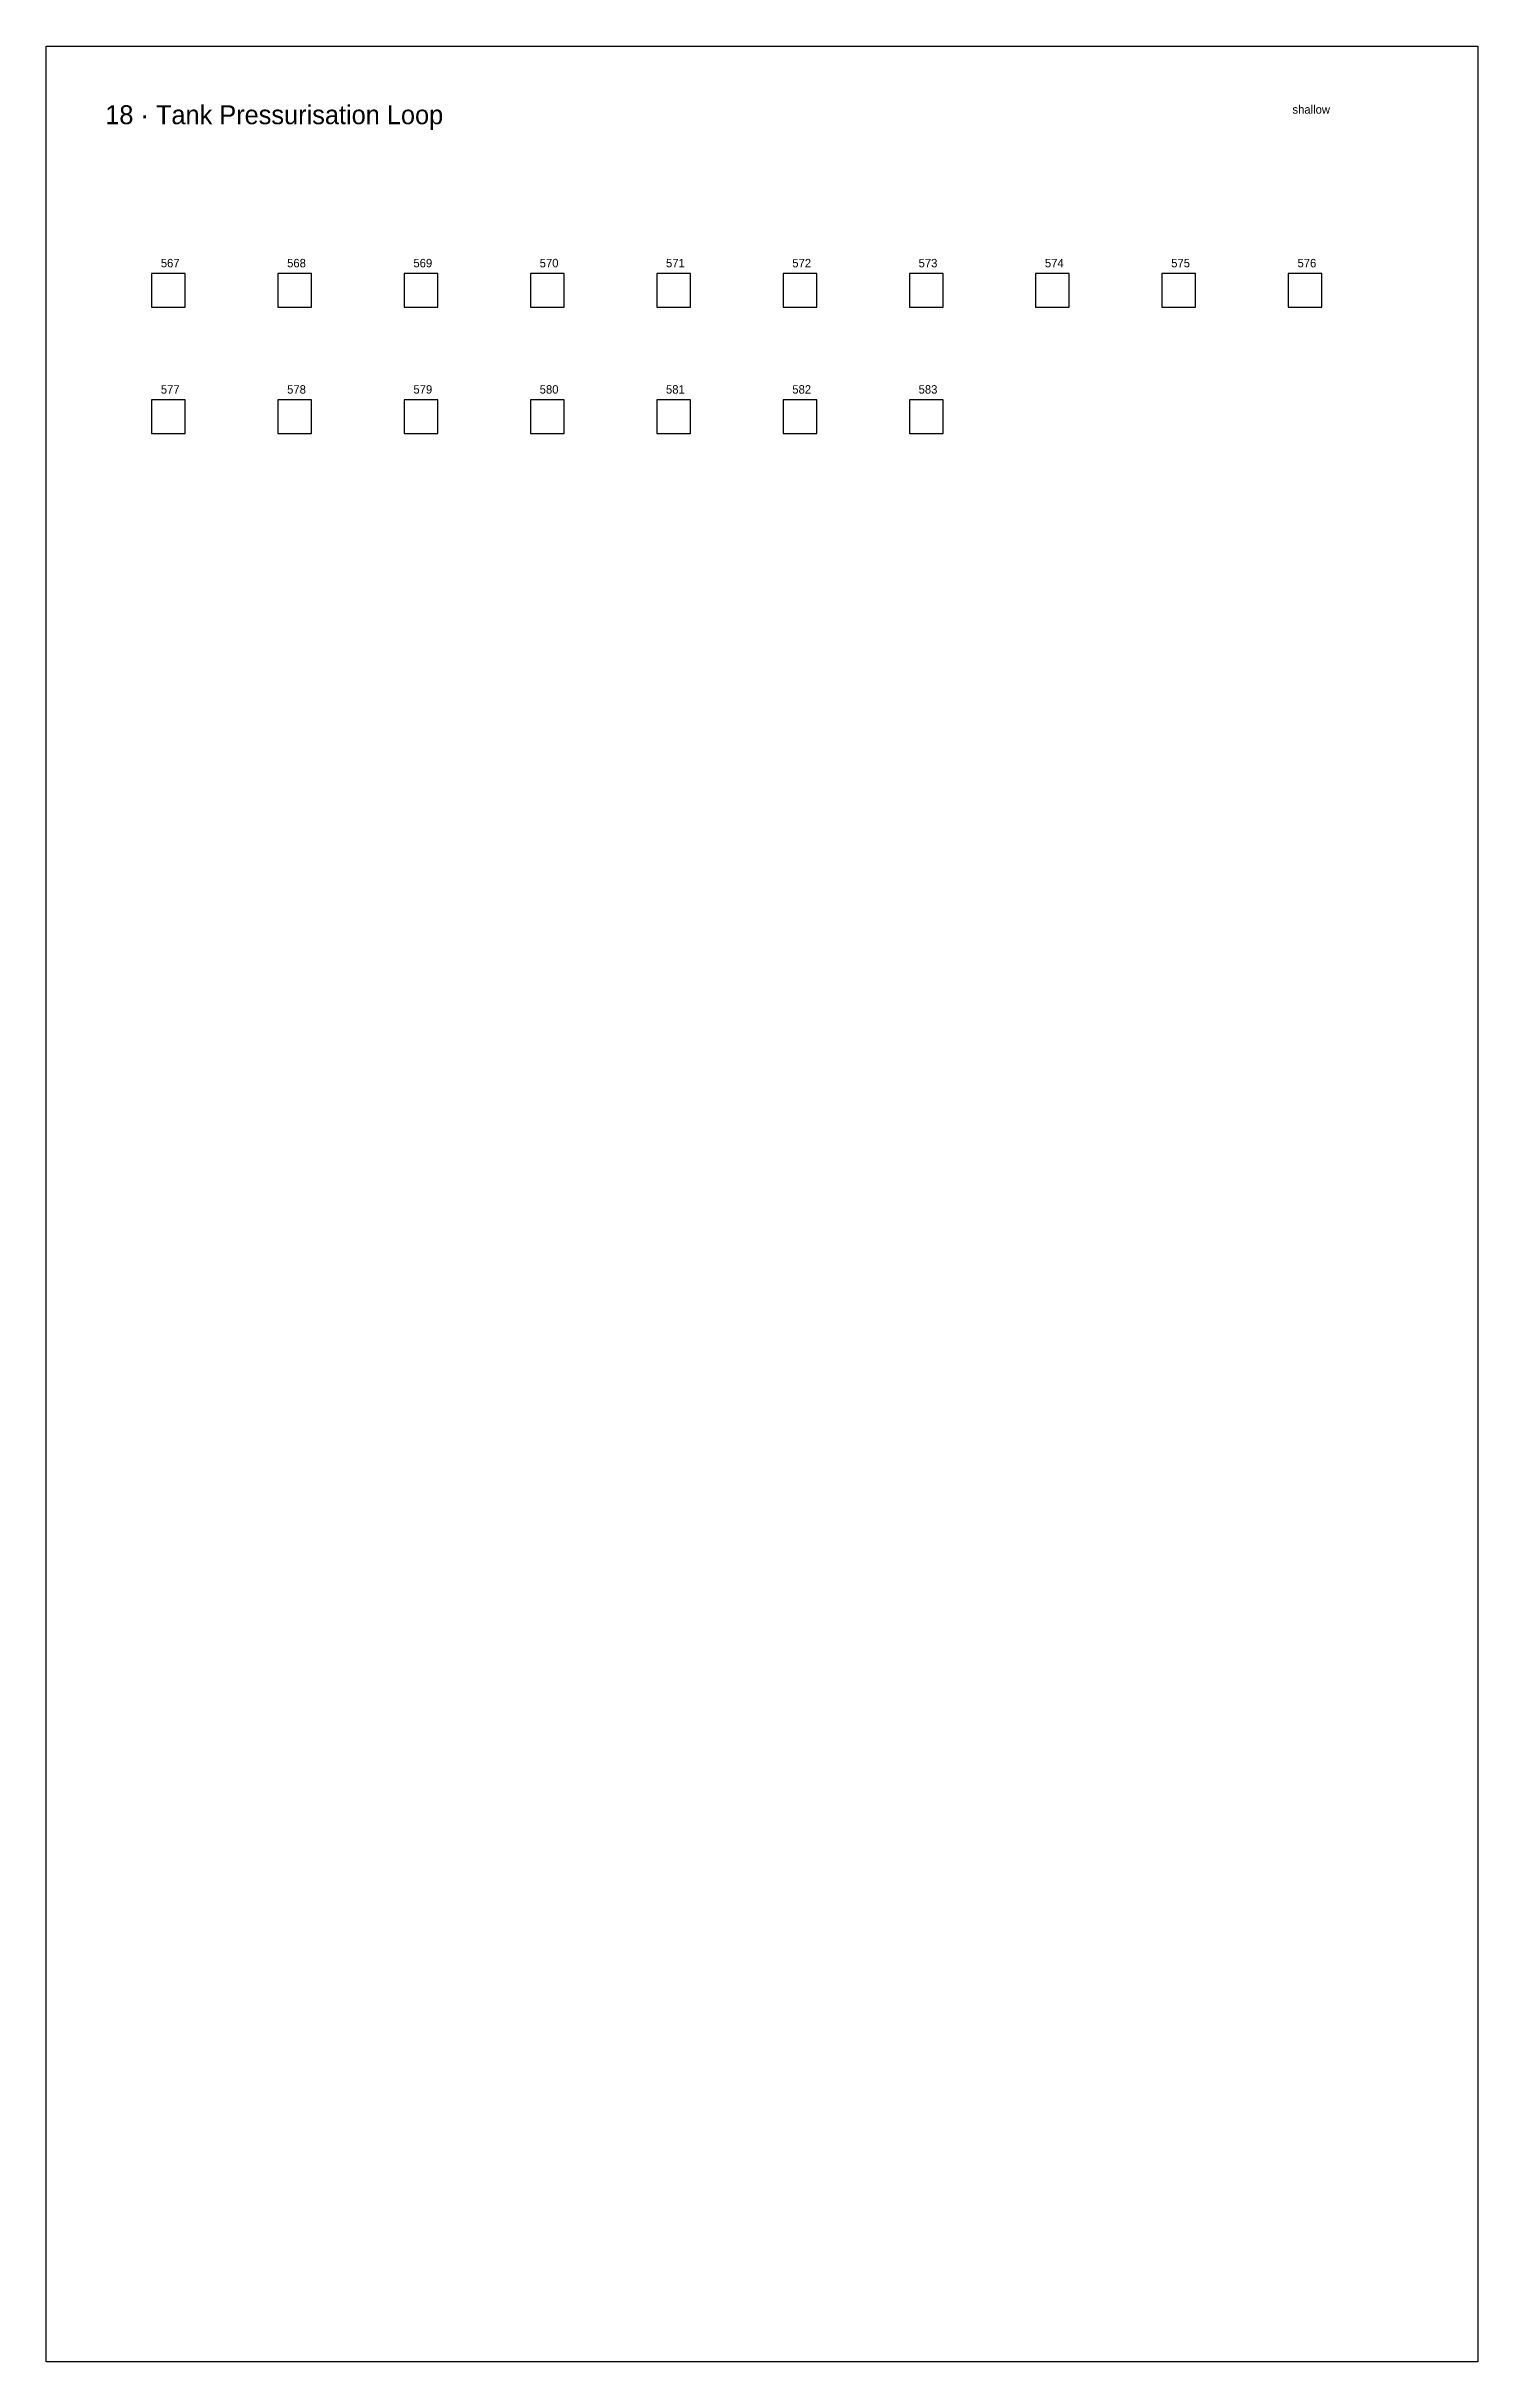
# Model space of a CAD drawing. Header units: metres. Extents: x 0 to 1360, y -2750 to 0.
# Drawn here: x 340 to 680, y -2750 to -2200 of the extents above; entities that cross this region are included whole.
import ezdxf

# ---------------------------------------------------------------- set-up
doc = ezdxf.new("R2010")
doc.units = ezdxf.units.M
for name, color, linetype in [('FITTING', 5, 'Continuous'), ('SYS-BORDER', 8, 'Continuous'), ('SYS-DIVIDER', 253, 'Continuous'), ('SYS-NAME', 7, 'Continuous'), ('TEXT-SEQ', 3, 'Continuous')]:
    doc.layers.add(name, color=color, linetype=linetype)

msp = doc.modelspace()

# ---------------------------------------------------------------- texts
at = {"layer": 'SYS-DIVIDER'}
msp.add_text('shallow', height=2, dxfattribs=at).set_placement((636, -2216))
at = {"layer": 'SYS-NAME'}
msp.add_text('18 · Tank Pressurisation Loop', height=4.5, dxfattribs=at).set_placement((354, -2218.5))
at = {"layer": 'TEXT-SEQ'}
for s, p in [('567', (367.2, -2252.5)), ('568', (397.2, -2252.5)), ('569', (427.2, -2252.5)), ('570', (457.2, -2252.5)), ('571', (487.2, -2252.5)), ('572', (517.2, -2252.5)), ('573', (547.2, -2252.5)), ('574', (577.2, -2252.5)), ('575', (607.2, -2252.5)), ('576', (637.2, -2252.5)), ('577', (367.2, -2282.5)), ('578', (397.2, -2282.5)), ('579', (427.2, -2282.5)), ('580', (457.2, -2282.5)), ('581', (487.2, -2282.5)), ('582', (517.2, -2282.5)), ('583', (547.2, -2282.5))]:
    msp.add_text(s, height=2, dxfattribs=at).set_placement(p)

# ---------------------------------------------------------------- linework, layer by layer
at = {"layer": 'FITTING'}
for points in [[(365, -2262), (373, -2262), (373, -2254), (365, -2254), (365, -2262)], [(395, -2262), (403, -2262), (403, -2254), (395, -2254), (395, -2262)], [(425, -2262), (433, -2262), (433, -2254), (425, -2254), (425, -2262)], [(455, -2262), (463, -2262), (463, -2254), (455, -2254), (455, -2262)], [(485, -2262), (493, -2262), (493, -2254), (485, -2254), (485, -2262)], [(515, -2262), (523, -2262), (523, -2254), (515, -2254), (515, -2262)], [(545, -2262), (553, -2262), (553, -2254), (545, -2254), (545, -2262)], [(575, -2262), (583, -2262), (583, -2254), (575, -2254), (575, -2262)], [(605, -2262), (613, -2262), (613, -2254), (605, -2254), (605, -2262)], [(635, -2262), (643, -2262), (643, -2254), (635, -2254), (635, -2262)], [(365, -2292), (373, -2292), (373, -2284), (365, -2284), (365, -2292)], [(395, -2292), (403, -2292), (403, -2284), (395, -2284), (395, -2292)], [(425, -2292), (433, -2292), (433, -2284), (425, -2284), (425, -2292)], [(455, -2292), (463, -2292), (463, -2284), (455, -2284), (455, -2292)], [(485, -2292), (493, -2292), (493, -2284), (485, -2284), (485, -2292)], [(515, -2292), (523, -2292), (523, -2284), (515, -2284), (515, -2292)], [(545, -2292), (553, -2292), (553, -2284), (545, -2284), (545, -2292)]]:
    msp.add_lwpolyline(points, dxfattribs=at)
at = {"layer": 'SYS-BORDER'}
msp.add_lwpolyline([(340, -2200), (680, -2200), (680, -2750), (340, -2750), (340, -2200)], dxfattribs=at)

msp.set_redraw_order([(e.dxf.handle, doc.entitydb.next_handle()) for e in msp.query("TEXT MTEXT ATTDEF DIMENSION ARC_DIMENSION")])  # texts and dimensions are drawn at this point

doc.saveas('drawing.dxf')
